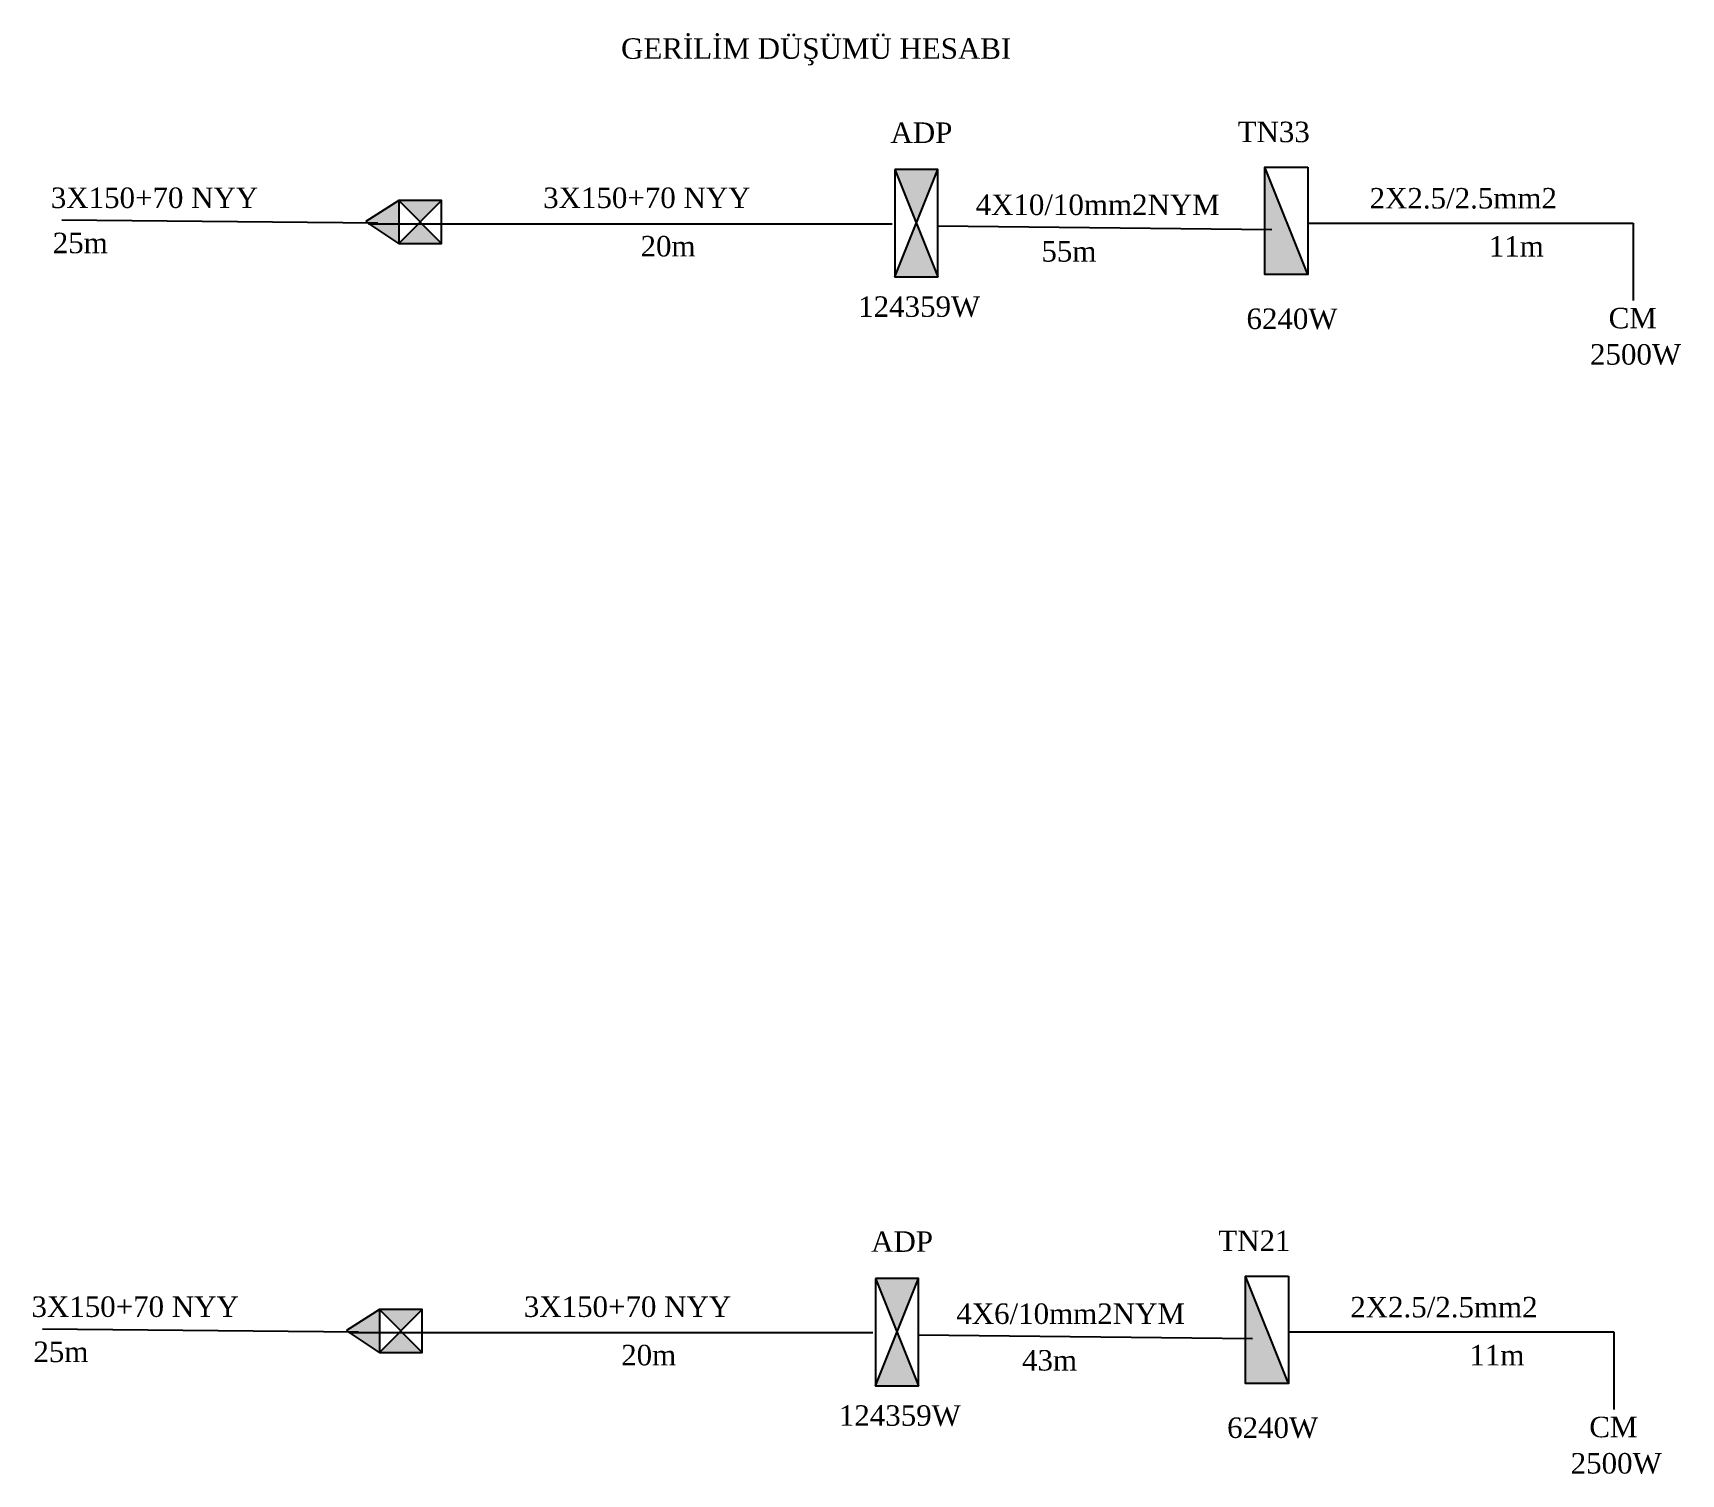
# Model space of a CAD drawing. Header units: millimetres. Extents: x 3395 to 31170, y 2853 to 7104.
# Drawn here: x 30104 to 31078, y 4678 to 5529 of the extents above; entities that cross this region are included whole.
import ezdxf

# ---------------------------------------------------------------- set-up
doc = ezdxf.new("R2010")
doc.units = ezdxf.units.MM
doc.layers.add('YazılarY.', color=7, linetype='Continuous')
doc.styles.add('MEKAN', font='times.ttf')

msp = doc.modelspace()

# ---------------------------------------------------------------- texts
at = {"layer": 'YazılarY.', "color": 3, "style": 'MEKAN'}
for s, p in [('GERİLİM DÜŞÜMÜ HESABI', (30451.69, 5513.63)), ('ADP', (30610.87, 5463.94)), (' TN33', (30811.38, 5464.4)), ('3X150+70 NYY', (30114.81, 5425.5)), ('3X150+70 NYY', (30405.67, 5425.5)), ('4X10/10mm2NYM', (30661.16, 5421.36)), ('2X2.5/2.5mm2', (30893.9, 5425.22)), (' 25m', (30111.39, 5398.83)), ('20m', (30463.19, 5396.91)), ('55m', (30700.01, 5393.84)), ('11m', (30964.32, 5396.85)), ('124359W', (30591.78, 5361.23)), ('6240W', (30821.17, 5354.03)), ('CM', (31035.13, 5354.45)), ('2500W', (31024.13, 5333)), ('ADP', (30599.44, 4809.04)), (' TN21', (30799.95, 4809.5)), ('3X150+70 NYY', (30103.38, 4770.6)), ('3X150+70 NYY', (30394.24, 4770.6)), ('2X2.5/2.5mm2', (30882.47, 4770.32)), ('4X6/10mm2NYM', (30649.73, 4766.46)), (' 25m', (30099.96, 4743.93)), ('20m', (30451.77, 4742.01)), ('11m', (30952.89, 4741.95)), ('43m', (30688.58, 4738.93)), ('124359W', (30580.36, 4706.32)), ('6240W', (30809.74, 4699.12)), ('CM', (31023.7, 4699.54)), ('2500W', (31012.7, 4678.09))]:
    msp.add_text(s, height=12.1, dxfattribs=at).set_placement(p)

# ---------------------------------------------------------------- hatches: boundary and pattern name
at = {"layer": 'YazılarY.'}
h = msp.add_hatch(color=3, dxfattribs=at)
h.paths.add_polyline_path([(30626.13, 5416.56), (30638.8, 5448.24), (30613.46, 5448.24)])
h.paths.add_polyline_path([(30638.8, 5384.88), (30626.13, 5416.56), (30613.46, 5384.88)])
for points in [[(30832.09, 5449.64), (30832.09, 5386.28), (30857.44, 5386.28)], [(30300.94, 5417.51), (30320.31, 5404.57), (30320.31, 5429.92)], [(30638.8, 5384.88), (30626.13, 5416.56), (30613.46, 5384.88)], [(30820.67, 4794.73), (30820.67, 4731.37), (30846.01, 4731.37)], [(30289.51, 4762.6), (30308.89, 4749.67), (30308.89, 4775.01)], [(30627.38, 4729.97), (30614.7, 4761.65), (30602.03, 4729.97)]]:
    msp.add_hatch(color=3, dxfattribs=at).paths.add_polyline_path(points)
h = msp.add_hatch(color=3, dxfattribs=at)
h.paths.add_polyline_path([(30332.98, 5417.25), (30345.66, 5429.92), (30320.31, 5429.92)])
h.paths.add_polyline_path([(30345.66, 5404.57), (30332.98, 5417.25), (30320.31, 5404.57)])
h.paths.add_polyline_path([(30320.31, 5429.92), (30300.94, 5417.51), (30320.31, 5404.57)])
h = msp.add_hatch(color=3, dxfattribs=at)
h.paths.add_polyline_path([(30614.7, 4761.65), (30627.38, 4793.33), (30602.03, 4793.33)])
h.paths.add_polyline_path([(30627.38, 4729.97), (30614.7, 4761.65), (30602.03, 4729.97)])
h = msp.add_hatch(color=3, dxfattribs=at)
h.paths.add_polyline_path([(30321.56, 4762.34), (30334.23, 4775.01), (30308.89, 4775.01)])
h.paths.add_polyline_path([(30334.23, 4749.67), (30321.56, 4762.34), (30308.89, 4749.67)])
h.paths.add_polyline_path([(30308.89, 4775.01), (30289.51, 4762.6), (30308.89, 4749.67)])

# ---------------------------------------------------------------- linework, layer by layer
at = {"layer": 'YazılarY.', "color": 3}
for p, q in [((30613.46, 5448.24), (30638.8, 5384.88)), ((30613.46, 5384.88), (30638.8, 5448.24)), ((30857.44, 5386.28), (30832.09, 5449.64)), ((30320.31, 5429.92), (30300.94, 5417.51)), ((30345.66, 5404.57), (30320.31, 5429.92)), ((30345.66, 5429.92), (30320.31, 5404.57)), ((30307.99, 5416.57), (30121.23, 5418.34)), ((30320.31, 5404.57), (30300.94, 5417.51)), ((30611.93, 5416.05), (30302.39, 5416.05)), ((30333.66, 5416.57), (30332.31, 5416.57)), ((30638.8, 5415), (30836.23, 5412.84)), ((30857.44, 5416.65), (31049.6, 5416.65)), ((31049.6, 5416.65), (31049.6, 5370.91)), ((30602.03, 4793.33), (30627.38, 4729.97)), ((30602.03, 4729.97), (30627.38, 4793.33)), ((30846.01, 4731.37), (30820.67, 4794.73)), ((30308.89, 4775.01), (30289.51, 4762.6)), ((30334.23, 4749.67), (30308.89, 4775.01)), ((30334.23, 4775.01), (30308.89, 4749.67)), ((30296.57, 4761.67), (30109.8, 4763.44)), ((30308.89, 4749.67), (30289.51, 4762.6)), ((30600.5, 4761.14), (30290.96, 4761.14)), ((30322.23, 4761.67), (30320.88, 4761.67)), ((30846.01, 4761.75), (31038.17, 4761.75)), ((31038.17, 4761.75), (31038.17, 4716.01)), ((30627.38, 4760.1), (30824.8, 4757.94))]:
    msp.add_line(p, q, dxfattribs=at)
for points in [[(30613.46, 5448.24), (30613.46, 5384.88), (30638.8, 5384.88), (30638.8, 5448.24)], [(30857.44, 5449.64), (30857.44, 5386.28), (30832.09, 5386.28), (30832.09, 5449.64)], [(30320.31, 5429.92), (30320.31, 5404.57), (30345.66, 5404.57), (30345.66, 5429.92)], [(30602.03, 4793.33), (30602.03, 4729.97), (30627.38, 4729.97), (30627.38, 4793.33)], [(30846.01, 4794.73), (30846.01, 4731.37), (30820.67, 4731.37), (30820.67, 4794.73)], [(30308.89, 4775.01), (30308.89, 4749.67), (30334.23, 4749.67), (30334.23, 4775.01)]]:
    msp.add_lwpolyline(points, close=True, dxfattribs=at)

msp.set_redraw_order([(e.dxf.handle, doc.entitydb.next_handle()) for e in msp.query("TEXT MTEXT ATTDEF DIMENSION ARC_DIMENSION")])  # texts and dimensions are drawn at this point

doc.saveas('drawing.dxf')
